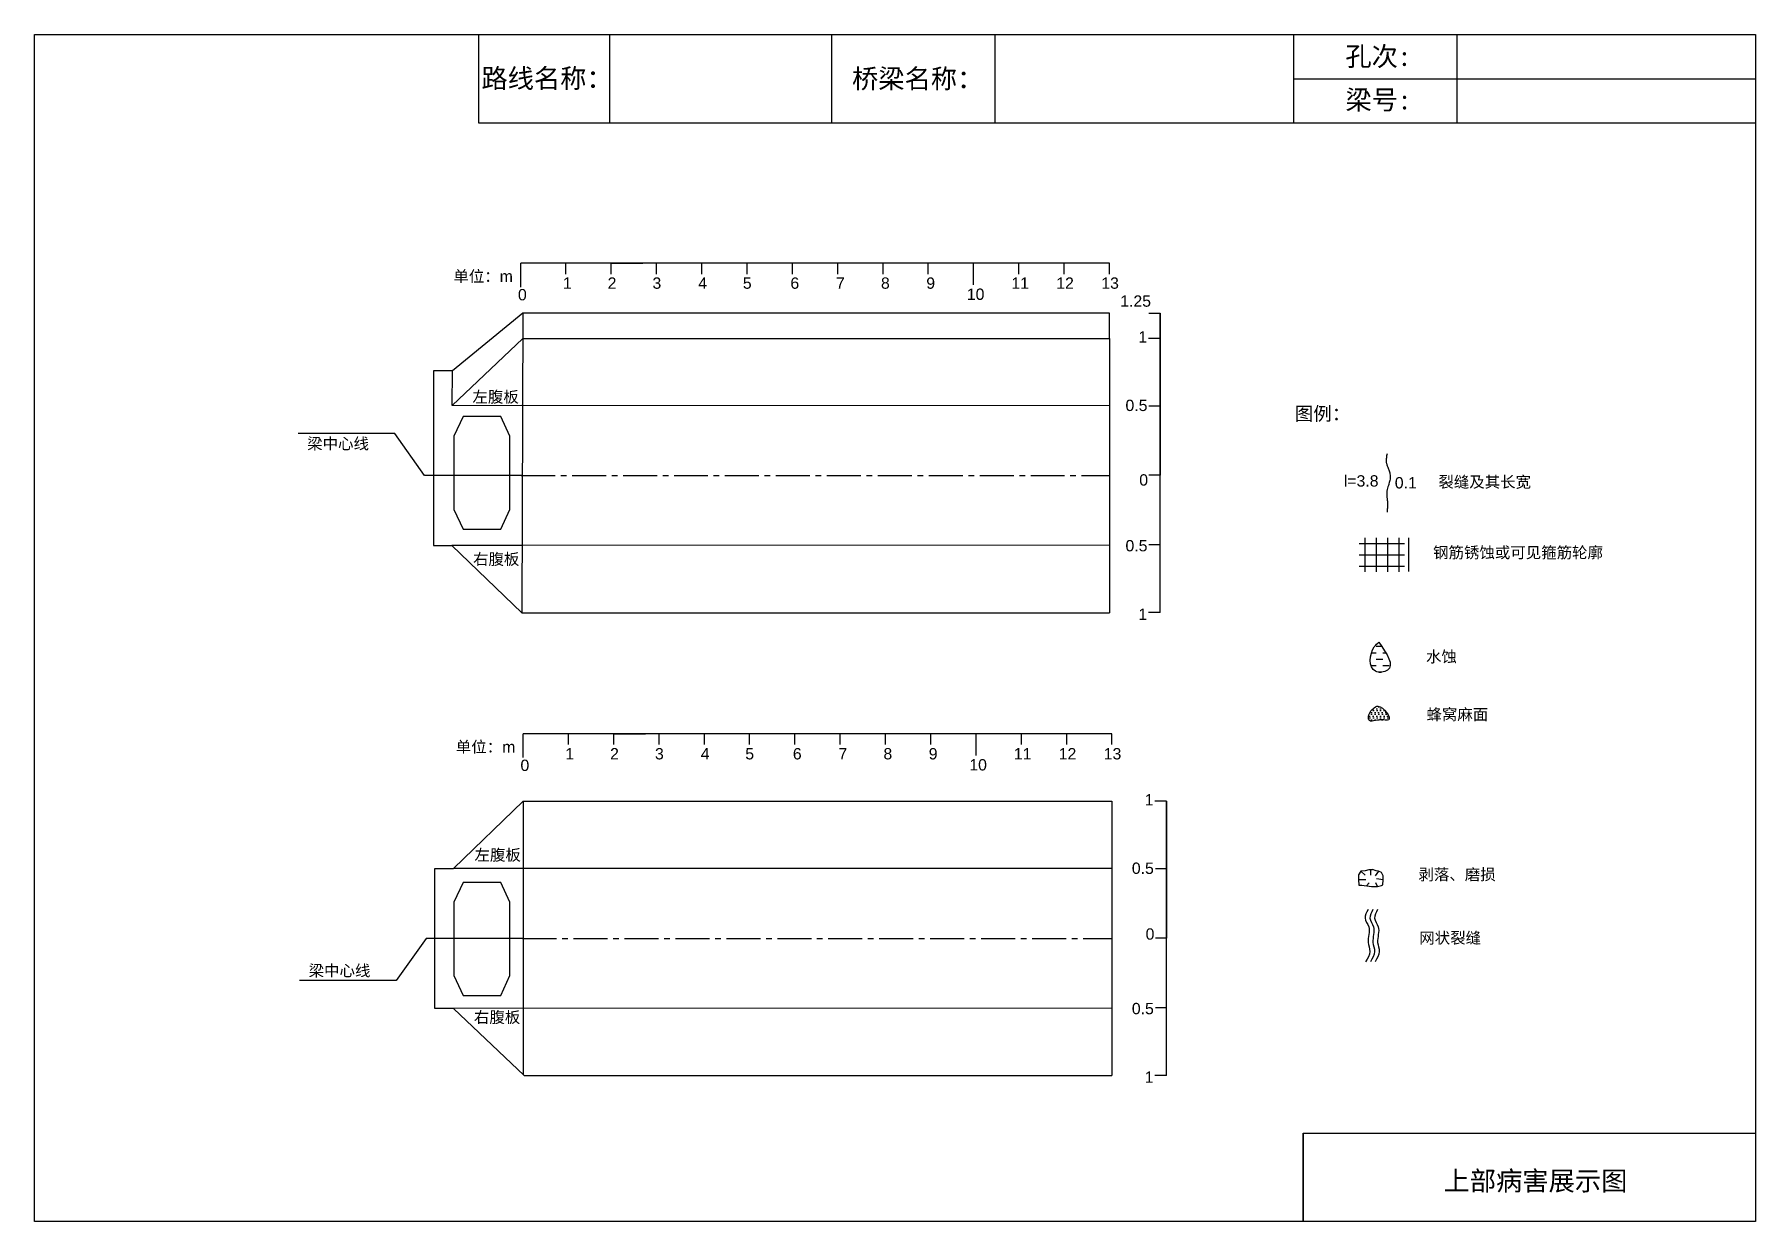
# Model space of a CAD drawing. Header units: millimetres. Extents: x 3406 to 3541, y 1418 to 1444.
# Drawn here: x 3453.74 to 3491.74, y 1418.09 to 1444.29 of the extents above; entities that cross this region are included whole.
import ezdxf

# ---------------------------------------------------------------- set-up
doc = ezdxf.new("R2010")
doc.units = ezdxf.units.MM
doc.linetypes.add('CENTER2', pattern=[1.125, 0.75, -0.125, 0.125, -0.125])
doc.linetypes.add('DASHED', pattern=[0.75, 0.5, -0.25])
for name, color, linetype in [('加固措施', 7, 'Continuous'), ('图层1', 7, 'Continuous'), ('病害', 5, 'Continuous')]:
    doc.layers.add(name, color=color, linetype=linetype)
doc.styles.get("Standard").update_dxf_attribs({"font": 'arial.ttf'})
doc.styles.add('汉字', font='')
doc.styles.get('汉字').set_extended_font_data('SimSun')

msp = doc.modelspace()

# ---------------------------------------------------------------- texts
for s, p in [('单位：m', (3462.988, 1438.826)), ('1', (3465.405, 1438.675)), ('2', (3466.394, 1438.675)), ('3', (3467.384, 1438.675)), ('4', (3468.394, 1438.675)), ('5', (3469.379, 1438.675)), ('6', (3470.429, 1438.675)), ('7', (3471.435, 1438.675)), ('8', (3472.428, 1438.675)), ('9', (3473.429, 1438.675)), ('11', (3475.307, 1438.675)), ('12', (3476.299, 1438.675)), ('13', (3477.293, 1438.675)), ('0', (3464.414, 1438.42)), ('10', (3474.324, 1438.43)), ('左腹板', (3463.409, 1436.165)), ('梁中心线', (3459.76, 1435.133)), ('0', (3478.131, 1434.331)), ('0.5', (3477.827, 1432.88)), ('右腹板', (3463.422, 1432.584)), ('1', (3478.111, 1431.368)), ('单位：m', (3463.042, 1428.439)), ('1', (3465.459, 1428.288)), ('2', (3466.448, 1428.288)), ('3', (3467.439, 1428.288)), ('4', (3468.449, 1428.288)), ('5', (3469.433, 1428.288)), ('6', (3470.483, 1428.288)), ('7', (3471.49, 1428.288)), ('8', (3472.483, 1428.288)), ('9', (3473.483, 1428.288)), ('11', (3475.362, 1428.288)), ('12', (3476.353, 1428.288)), ('13', (3477.347, 1428.288)), ('0', (3464.469, 1428.033)), ('10', (3474.379, 1428.044)), ('1', (3478.251, 1427.272)), ('左腹板', (3463.454, 1426.055)), ('0.5', (3477.967, 1425.761)), ('0', (3478.271, 1424.31)), ('梁中心线', (3459.792, 1423.502)), ('右腹板', (3463.442, 1422.474)), ('0.5', (3477.967, 1422.664)), ('1', (3478.251, 1421.152))]:
    msp.add_text(s, height=0.25).set_placement(p)
for s, p in [('1.25', (3477.711, 1438.279)), ('1', (3478.111, 1437.488)), ('0.5', (3477.827, 1435.977))]:
    msp.add_text(s, height=0.25, rotation=360).set_placement(p)
at = {"layer": '图层1', "style": '汉字'}
for s, p in [('孔次:', (3482.681, 1443.593)), ('路线名称：', (3463.607, 1443.107)), ('桥梁名称：', (3471.79, 1443.1)), ('梁号:', (3482.684, 1442.633)), ('上部病害展示图', (3484.849, 1418.775))]:
    msp.add_text(s, height=0.425, dxfattribs=at).set_placement(p)
at = {"layer": '图层1', "lineweight": -2, "attachment_point": 1}
for s, insert, char_height in [('图例：', (3481.565, 1436.07), 0.3), ('l=3.8', (3482.647, 1434.56), 0.25), ('0.1', (3483.773, 1434.519), 0.25), ('裂缝及其长宽', (3484.735, 1434.537), 0.25), ('钢筋锈蚀或可见箍筋轮廓', (3484.618, 1432.98), 0.25), ('水蚀', (3484.462, 1430.681), 0.25), ('蜂窝麻面', (3484.472, 1429.406), 0.25), ('剥落、磨损', (3484.295, 1425.874), 0.25), ('网状裂缝', (3484.313, 1424.474), 0.25)]:
    msp.add_mtext(s, dxfattribs=dict(at, insert=insert, char_height=char_height))

# ---------------------------------------------------------------- blocks, each defined once
blk = doc.blocks.new('adfsd')
at = {"lineweight": -2, "ltscale": 0.5}
for p, q in [((1140.876, -3083.768), (1140.94, -3083.769)), ((1140.897, -3083.694), (1140.936, -3083.729)), ((1140.948, -3083.824), (1140.969, -3083.796)), ((1140.983, -3083.682), (1140.981, -3083.729)), ((1141.053, -3083.694), (1141.022, -3083.735)), ((1141.045, -3083.83), (1141.028, -3083.796)), ((1141.094, -3083.772), (1141.036, -3083.763))]:
    blk.add_line(p, q, dxfattribs=at)
blk.add_lwpolyline([(1141, -3083.682), (1140.967, -3083.682), (1140.934, -3083.69), (1140.897, -3083.694), (1140.876, -3083.727), (1140.876, -3083.768), (1140.88, -3083.818), (1140.905, -3083.818), (1140.991, -3083.83), (1141.045, -3083.83), (1141.078, -3083.822), (1141.09, -3083.814), (1141.094, -3083.772), (1141.094, -3083.735), (1141.078, -3083.707), (1141.053, -3083.694), (1141.033, -3083.69), (1141, -3083.678)], dxfattribs=at)

# ---------------------------------------------------------------- hatches: boundary and pattern name
at = {"layer": '加固措施', "lineweight": -2}
h = msp.add_hatch(dxfattribs=at)
h.set_pattern_fill('DASH', color=256, scale=0.045)
h.set_pattern_definition([(0, (3211.47392, 1412.64096), (0.142875, 0.142875), [0.142875, -0.142875])])
edge = h.paths.add_edge_path()
edge.add_spline(control_points=[(3483.422, 1430.878), (3483.386, 1430.847), (3483.219, 1430.699), (3483.175, 1430.161), (3483.845, 1430.256), (3483.597, 1430.621), (3483.422, 1430.878)], knot_values=[0, 0, 0, 0, 3.237042, 15.187225, 21.182779, 35.601669, 35.601669, 35.601669, 35.601669], degree=3, periodic=0)
h = msp.add_hatch(dxfattribs=at)
h.set_pattern_fill('DOTS', scale=0.05)
h.set_pattern_definition([(0, (3181.19999, 1406.18848), (0.0396875, 0.079375), [0, -0.079375])])
edge = h.paths.add_edge_path()
edge.add_spline(control_points=[(3483.374, 1429.466), (3483.3, 1429.415), (3483.194, 1429.342), (3483.182, 1429.073), (3483.432, 1429.197), (3483.772, 1429.1), (3483.519, 1429.472), (3483.383, 1429.466), (3483.374, 1429.466)], knot_values=[0, 0, 0, 0, 5.205471, 7.397577, 12.944796, 16.169923, 23.88441, 24.400432, 24.400432, 24.400432, 24.400432], degree=3, periodic=0)
at = {"layer": '病害', "lineweight": -2}
h = msp.add_hatch(dxfattribs=at)
h.set_pattern_fill('DOTS', color=4, scale=0.05, style=0)
h.set_pattern_definition([(0, (2973.74864, 1376.61798), (0.0396875, 0.079375), [0, -0.079375])])
edge = h.paths.add_edge_path()
edge.add_spline(control_points=[(3483.374, 1429.466), (3483.3, 1429.415), (3483.194, 1429.342), (3483.182, 1429.073), (3483.432, 1429.197), (3483.772, 1429.1), (3483.519, 1429.472), (3483.383, 1429.466), (3483.374, 1429.466)], knot_values=[0, 0, 0, 0, 1.041094, 1.479515, 2.588959, 3.233985, 4.776882, 4.880086, 4.880086, 4.880086, 4.880086], degree=3, periodic=0)

# ---------------------------------------------------------------- linework, layer by layer
at = {"color": 0, "linetype": 'ByBlock'}
for p, q in [((3453.738, 1444.288), (3491.738, 1444.288)), ((3453.738, 1418.088), (3453.738, 1444.288)), ((3463.541, 1444.288), (3463.541, 1442.341)), ((3471.339, 1444.288), (3471.339, 1442.341)), ((3481.538, 1444.288), (3481.538, 1442.341)), ((3485.14, 1444.284), (3485.14, 1442.336)), ((3491.738, 1444.288), (3491.738, 1418.088)), ((3463.541, 1442.341), (3491.738, 1442.341)), ((3477.474, 1438.138), (3464.519, 1438.138)), ((3477.474, 1437.581), (3477.474, 1438.138)), ((3478.595, 1431.528), (3478.595, 1438.138)), ((3477.474, 1437.581), (3477.474, 1431.525)), ((3477.529, 1427.365), (3477.529, 1421.309)), ((3478.736, 1421.312), (3478.736, 1427.363)), ((3481.753, 1418.088), (3481.753, 1420.036)), ((3481.753, 1420.036), (3491.738, 1420.036)), ((3491.738, 1418.088), (3453.738, 1418.088))]:
    msp.add_line(p, q, dxfattribs=at)
at = {"color": 0}
for p, q in [((3477.474, 1439.243), (3464.474, 1439.243)), ((3464.474, 1438.714), (3464.474, 1439.243)), ((3465.474, 1439.001), (3465.474, 1439.243)), ((3466.474, 1439.243), (3467.174, 1439.243)), ((3466.474, 1439.001), (3466.474, 1439.243)), ((3467.474, 1439.001), (3467.474, 1439.243)), ((3468.474, 1439.001), (3468.474, 1439.243)), ((3469.474, 1439.001), (3469.474, 1439.243)), ((3470.474, 1439.001), (3470.474, 1439.243)), ((3471.474, 1439.001), (3471.474, 1439.243)), ((3472.474, 1439.001), (3472.474, 1439.243)), ((3473.474, 1439.001), (3473.474, 1439.243)), ((3474.474, 1438.76), (3474.474, 1439.243)), ((3475.474, 1439.001), (3475.474, 1439.243)), ((3476.474, 1439.001), (3476.474, 1439.243)), ((3477.474, 1439.001), (3477.474, 1439.243)), ((3464.521, 1438.138), (3462.965, 1436.863)), ((3464.521, 1438.138), (3464.498, 1431.525)), ((3478.345, 1438.138), (3478.595, 1438.138)), ((3478.595, 1438.138), (3478.595, 1435.838)), ((3464.519, 1437.581), (3462.962, 1436.098)), ((3464.519, 1437.581), (3477.474, 1437.581)), ((3478.595, 1437.579), (3478.333, 1437.579)), ((3477.474, 1436.094), (3464.501, 1436.1)), ((3478.595, 1436.086), (3478.345, 1436.086)), ((3478.595, 1435.838), (3478.595, 1434.558)), ((3461.693, 1435.479), (3459.56, 1435.479)), ((3462.353, 1434.553), (3461.693, 1435.479)), ((3478.595, 1434.558), (3478.345, 1434.558)), ((3478.595, 1433.269), (3478.595, 1434.549)), ((3464.498, 1431.525), (3462.956, 1433.006)), ((3477.474, 1433.013), (3464.501, 1433.006)), ((3478.595, 1433.021), (3478.345, 1433.021)), ((3478.595, 1431.528), (3478.595, 1433.269)), ((3464.498, 1431.525), (3477.474, 1431.525)), ((3478.595, 1431.528), (3478.333, 1431.528)), ((3477.529, 1428.856), (3464.529, 1428.856)), ((3464.529, 1428.328), (3464.529, 1428.856)), ((3465.529, 1428.615), (3465.529, 1428.856)), ((3466.529, 1428.856), (3467.229, 1428.856)), ((3466.529, 1428.615), (3466.529, 1428.856)), ((3467.529, 1428.615), (3467.529, 1428.856)), ((3468.529, 1428.615), (3468.529, 1428.856)), ((3469.529, 1428.615), (3469.529, 1428.856)), ((3470.529, 1428.615), (3470.529, 1428.856)), ((3471.529, 1428.615), (3471.529, 1428.856)), ((3472.529, 1428.615), (3472.529, 1428.856)), ((3473.529, 1428.615), (3473.529, 1428.856)), ((3474.529, 1428.374), (3474.529, 1428.856)), ((3475.529, 1428.615), (3475.529, 1428.856)), ((3476.529, 1428.615), (3476.529, 1428.856)), ((3477.529, 1428.615), (3477.529, 1428.856)), ((3464.53, 1427.365), (3462.988, 1425.884)), ((3464.53, 1427.365), (3477.529, 1427.365)), ((3464.53, 1427.365), (3464.53, 1421.329)), ((3478.736, 1427.363), (3478.473, 1427.363)), ((3478.736, 1427.363), (3478.736, 1425.621)), ((3477.529, 1425.878), (3464.533, 1425.884)), ((3478.736, 1425.87), (3478.486, 1425.87)), ((3478.736, 1425.621), (3478.736, 1424.341)), ((3462.386, 1424.337), (3461.725, 1423.411)), ((3478.736, 1424.341), (3478.486, 1424.341)), ((3478.736, 1423.053), (3478.736, 1424.333)), ((3461.725, 1423.411), (3459.592, 1423.411)), ((3464.551, 1421.309), (3462.994, 1422.793)), ((3477.529, 1422.797), (3464.533, 1422.79)), ((3478.736, 1422.805), (3478.486, 1422.805)), ((3478.736, 1421.312), (3478.736, 1423.053)), ((3464.551, 1421.309), (3477.529, 1421.309)), ((3478.736, 1421.312), (3478.473, 1421.312))]:
    msp.add_line(p, q, dxfattribs=at)
at = {"color": 5}
for p, q in [((3462.965, 1436.863), (3462.55, 1436.865)), ((3462.55, 1436.865), (3462.55, 1433.006)), ((3462.962, 1436.098), (3462.965, 1436.863)), ((3464.507, 1436.092), (3462.962, 1436.098)), ((3462.55, 1433.006), (3462.956, 1433.006)), ((3464.501, 1433.006), (3462.956, 1433.006)), ((3462.582, 1422.793), (3462.582, 1425.884)), ((3462.582, 1425.884), (3462.988, 1425.884)), ((3464.533, 1425.884), (3462.988, 1425.884)), ((3462.994, 1422.793), (3462.582, 1422.793)), ((3464.539, 1422.799), (3462.994, 1422.793))]:
    msp.add_line(p, q, dxfattribs=at)
for p, q in [((3464.496, 1434.553), (3462.353, 1434.553)), ((3464.529, 1424.337), (3462.386, 1424.337))]:
    msp.add_line(p, q)
at = {"color": 1, "linetype": 'CENTER2'}
for p, q in [((3464.484, 1434.553), (3477.484, 1434.553)), ((3464.516, 1424.337), (3477.516, 1424.337))]:
    msp.add_line(p, q, dxfattribs=at)
at = {"color": 1, "linetype": 'DASHED', "ltscale": 2}
for p, q in [((3482.987, 1433.055), (3484.237, 1433.055)), ((3483.112, 1433.18), (3483.112, 1432.43)), ((3483.362, 1433.18), (3483.362, 1432.43)), ((3483.612, 1433.18), (3483.612, 1432.43)), ((3483.862, 1433.18), (3483.862, 1432.43)), ((3484.076, 1433.182), (3484.076, 1432.432)), ((3482.987, 1432.805), (3484.237, 1432.805)), ((3482.987, 1432.555), (3484.237, 1432.555))]:
    msp.add_line(p, q, dxfattribs=at)
at = {"color": 0, "linetype": 'ByBlock'}
msp.add_lwpolyline([(3453.738, 1444.288), (3491.738, 1444.288), (3491.738, 1418.088), (3453.738, 1418.088)], close=True, dxfattribs=at)
at = {"color": 5}
for points in [[(3463.201, 1433.368), (3464.033, 1433.368), (3464.233, 1433.804), (3464.233, 1435.422), (3464.033, 1435.858), (3463.201, 1435.858), (3463.001, 1435.422), (3463.001, 1433.804)], [(3463.201, 1423.081), (3464.033, 1423.081), (3464.233, 1423.517), (3464.233, 1425.135), (3464.033, 1425.571), (3463.201, 1425.571), (3463.001, 1425.135), (3463.001, 1423.517)]]:
    msp.add_lwpolyline(points, close=True, dxfattribs=at)
at = {"lineweight": -2}
msp.add_spline([(3483.374, 1429.466), (3483.2, 1429.272), (3483.2, 1429.163), (3483.477, 1429.163), (3483.639, 1429.163), (3483.4, 1429.466), (3483.374, 1429.466)], degree=3, dxfattribs=at)
for points in [[(3483.184, 1424.974), (3483.117, 1424.784), (3483.196, 1424.594), (3483.184, 1424.251), (3483.221, 1424.049), (3483.129, 1423.822)], [(3483.29, 1424.974), (3483.223, 1424.784), (3483.302, 1424.594), (3483.29, 1424.251), (3483.327, 1424.049), (3483.235, 1423.822)], [(3483.394, 1424.974), (3483.327, 1424.784), (3483.407, 1424.594), (3483.394, 1424.251), (3483.431, 1424.049), (3483.339, 1423.822)]]:
    msp.add_spline(points, degree=3)
at = {"layer": '加固措施', "lineweight": -2}
msp.add_spline([(3483.422, 1430.878), (3483.321, 1430.773), (3483.344, 1430.235), (3483.612, 1430.258), (3483.422, 1430.878)], degree=3, dxfattribs=at)
at = {"layer": '图层1', "lineweight": -2}
msp.add_open_spline([(3483.601, 1435.035), (3483.598, 1435.02), (3483.595, 1435.004), (3483.588, 1434.958), (3483.584, 1434.929), (3483.582, 1434.889), (3483.582, 1434.876), (3483.584, 1434.855), (3483.585, 1434.847), (3483.587, 1434.832), (3483.589, 1434.825), (3483.596, 1434.797), (3483.604, 1434.776), (3483.622, 1434.729), (3483.632, 1434.704), (3483.651, 1434.65), (3483.661, 1434.62), (3483.67, 1434.569), (3483.672, 1434.55), (3483.672, 1434.51), (3483.671, 1434.491), (3483.666, 1434.455), (3483.662, 1434.437), (3483.654, 1434.404), (3483.649, 1434.388), (3483.637, 1434.348), (3483.629, 1434.325), (3483.615, 1434.281), (3483.608, 1434.261), (3483.602, 1434.233), (3483.6, 1434.225), (3483.597, 1434.209), (3483.597, 1434.202), (3483.595, 1434.188), (3483.595, 1434.181), (3483.594, 1434.153), (3483.595, 1434.132), (3483.599, 1434.087), (3483.602, 1434.063), (3483.606, 1434.021), (3483.608, 1434.004), (3483.61, 1433.971), (3483.611, 1433.955), (3483.611, 1433.925), (3483.611, 1433.91), (3483.611, 1433.866), (3483.609, 1433.837), (3483.606, 1433.787), (3483.604, 1433.766), (3483.602, 1433.745)], degree=3, knots=[0, 0, 0, 0, 0.93103, 0.93103, 2.904338, 2.904338, 3.933552, 3.933552, 4.598026, 4.598026, 5.2625, 5.2625, 6.799065, 6.799065, 8.335629, 8.335629, 9.872194, 9.872194, 10.744529, 10.744529, 11.616864, 11.616864, 12.4892, 12.4892, 13.361535, 13.361535, 14.755665, 14.755665, 16.149795, 16.149795, 16.835641, 16.835641, 17.410365, 17.410365, 17.98509, 17.98509, 19.45733, 19.45733, 20.929571, 20.929571, 21.910052, 21.910052, 22.722819, 22.722819, 23.535585, 23.535585, 25.161117, 25.161117, 26.428502, 26.428502, 26.428502, 26.428502], dxfattribs=at)
at = {"layer": '病害', "color": 5}
for p, q in [((3463.541, 1444.288), (3463.541, 1442.341)), ((3471.339, 1444.288), (3471.339, 1442.341)), ((3481.538, 1444.288), (3481.538, 1442.341)), ((3491.738, 1444.288), (3491.738, 1442.341)), ((3463.541, 1442.341), (3481.498, 1442.341)), ((3481.498, 1442.341), (3491.738, 1442.341)), ((3481.753, 1420.036), (3491.738, 1420.036)), ((3481.753, 1420.036), (3481.753, 1418.088))]:
    msp.add_line(p, q, dxfattribs=at)
at = {"layer": '病害', "color": 0}
for p, q in [((3466.436, 1444.288), (3466.436, 1442.341)), ((3474.94, 1444.288), (3474.94, 1442.341)), ((3481.539, 1443.31), (3491.738, 1443.31))]:
    msp.add_line(p, q, dxfattribs=at)

# ---------------------------------------------------------------- block references
at = {"color": 0, "xscale": 2.5, "yscale": 2.5, "zscale": 2.5}
msp.add_blockref('adfsd', (630.781, 9135.057), dxfattribs=at)

msp.set_redraw_order([(e.dxf.handle, doc.entitydb.next_handle()) for e in msp.query("TEXT MTEXT ATTDEF DIMENSION ARC_DIMENSION")])  # texts and dimensions are drawn at this point

doc.saveas('drawing.dxf')
